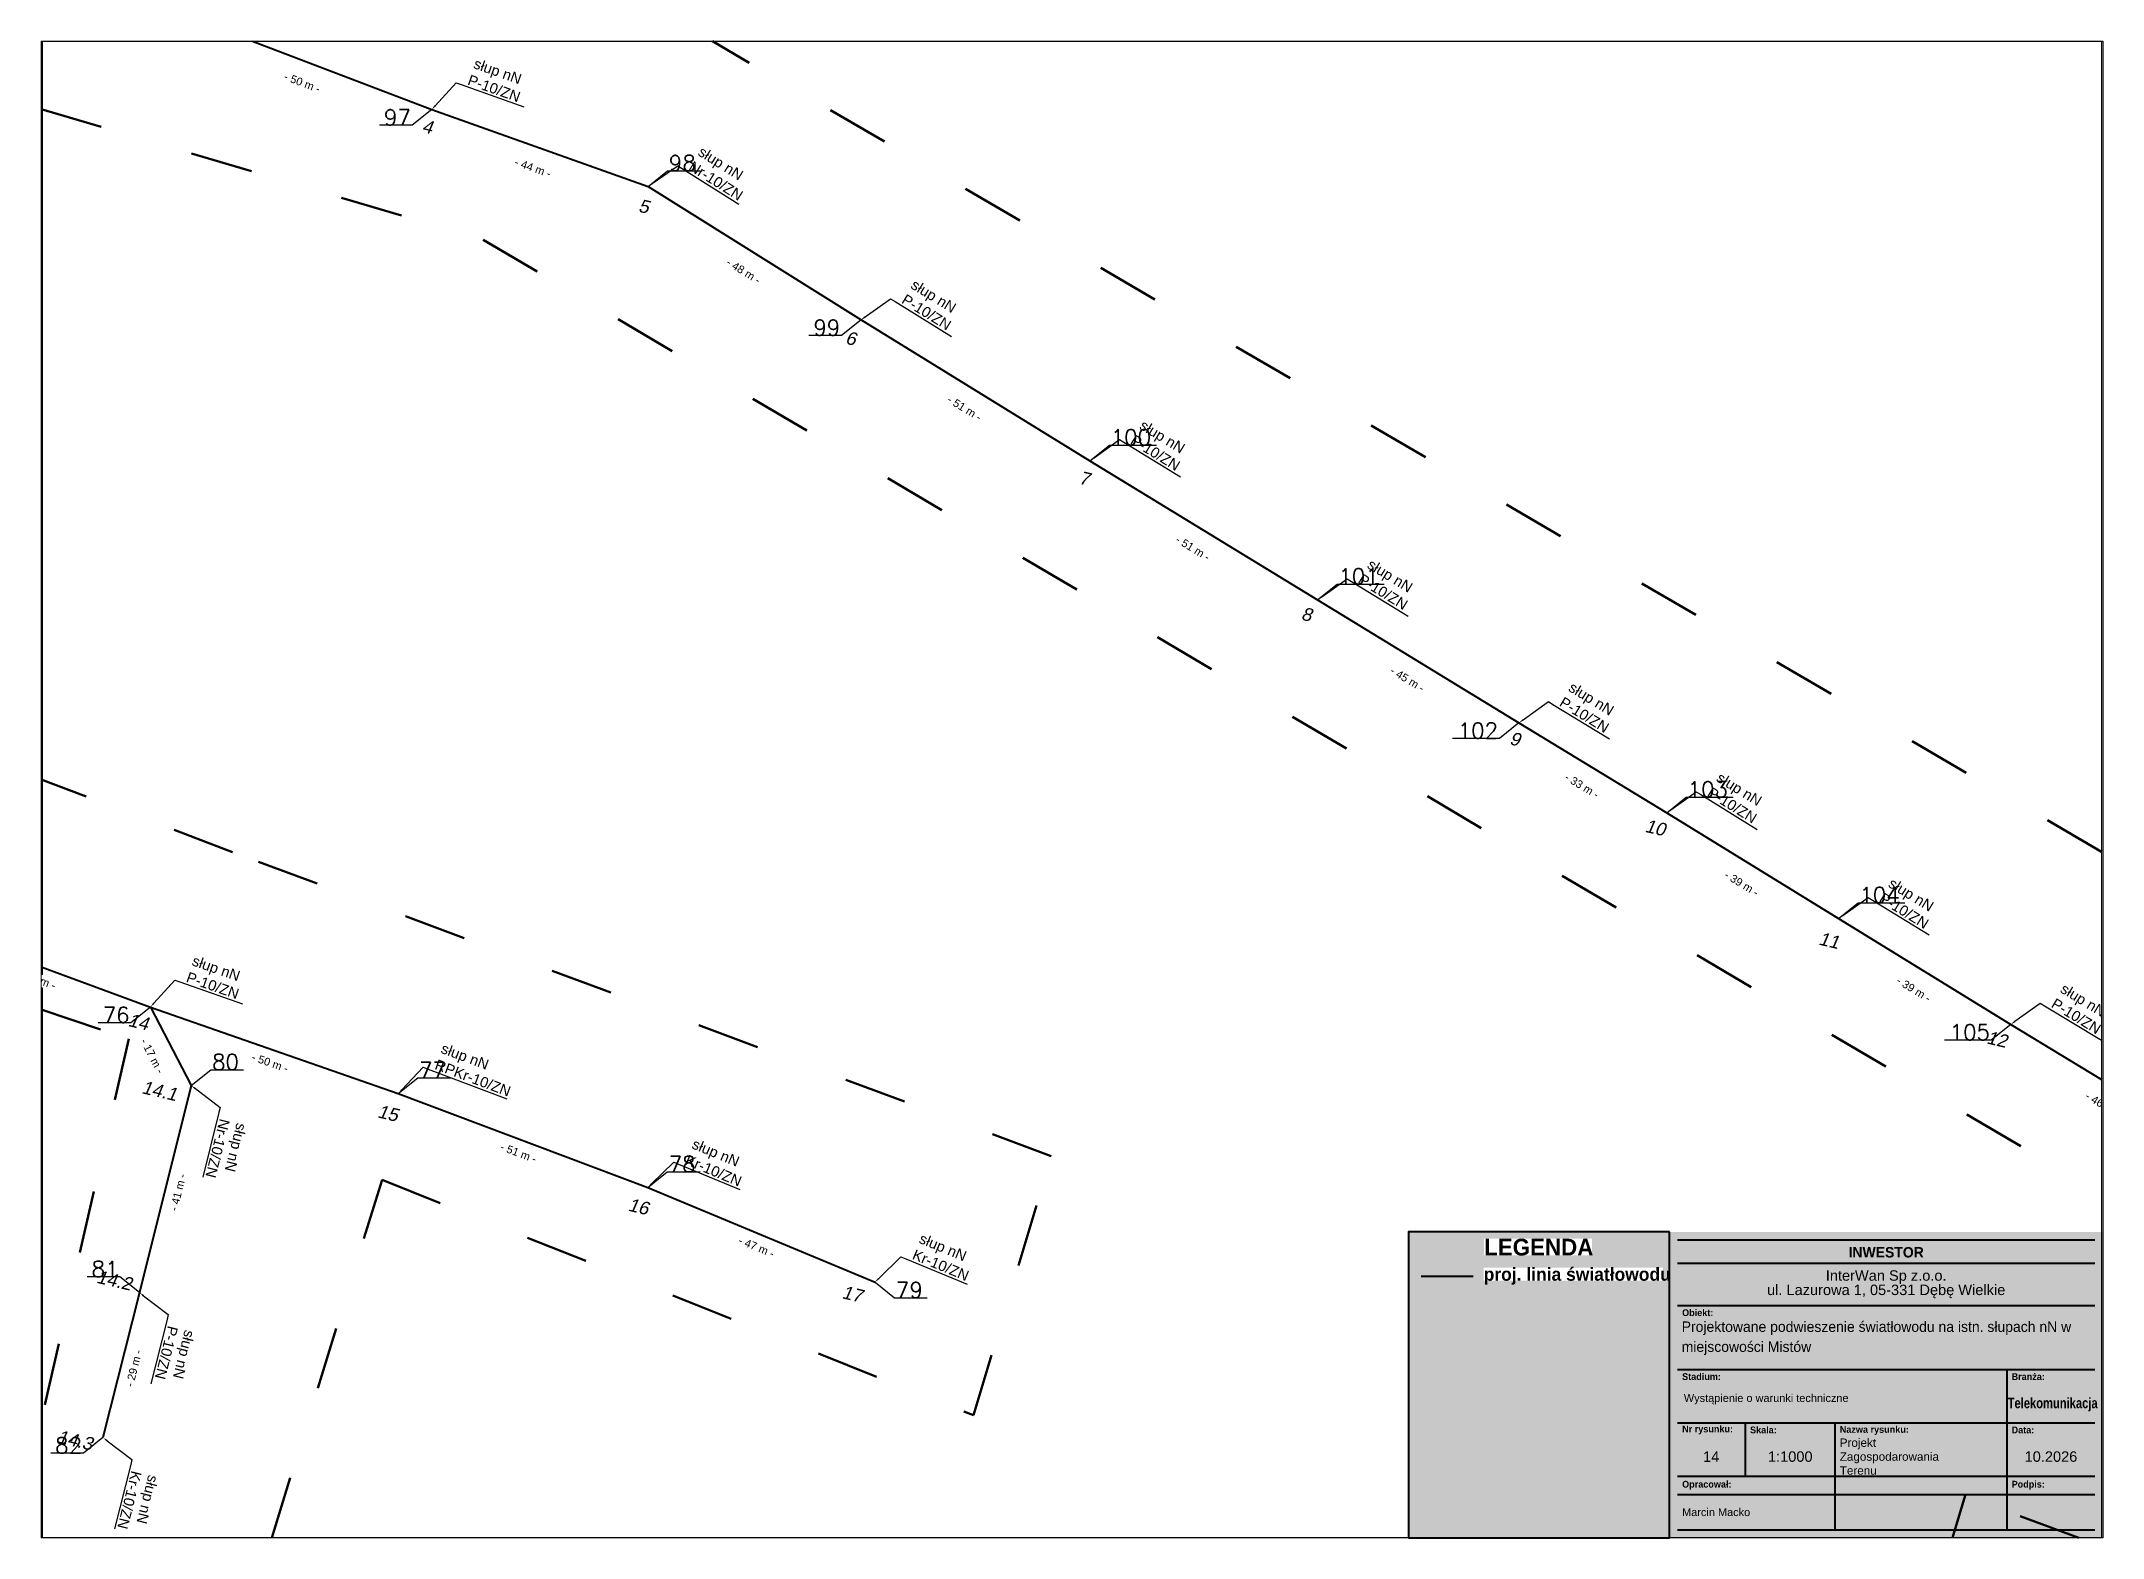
# Paper-space layout '14' of a CAD drawing. Header units: metres, sheet in millimetres. Extents: x 0 to 395, y 0 to 287.
# The model-space entities are those that its viewports show. They can reach past a viewport. Long polylines and large blocks are cut down to what shows.
import ezdxf
from ezdxf import colors
from ezdxf.entities.mleader import LeaderData, LeaderLine
from ezdxf.math import Vec2, Vec3

# ---------------------------------------------------------------- set-up
doc = ezdxf.new("R2010")
doc.units = ezdxf.units.M
doc.header["$MEASUREMENT"] = 0
doc.linetypes.add('ACAD_ISO03W100', pattern=[30, 12, -18])
doc.linetypes.add('DGN Style 2', pattern=[0.005224, 0.003135, -0.00209])
for name, color, linetype, lineweight in [('!TELE', 30, 'Continuous', 40), ('!trafo', 6, 'ACAD_ISO03W100', 50), ('@Tabelka', 7, 'Continuous', 13), ('_mm zasięg trafo', 6, 'ACAD_ISO03W100', 35), ('_numery slupow etap 4 cz. 2', 7, 'Continuous', 40), ('_światłowód', 30, 'Continuous', 50)]:
    doc.layers.add(name, color=color, linetype=linetype, lineweight=lineweight)
for name, color, linetype in [('!wymiary', 7, 'Continuous'), ('_MM opisy', 7, 'Continuous'), ('makro-numeracja-punktow', 7, 'Continuous')]:
    doc.layers.add(name, color=color, linetype=linetype)
doc.layers.add('@KonstrTabelki', color=253, linetype='DGN Style 2', lineweight=0, plot=False)
doc.styles.add('GeodText', font='romans.shx')
doc.styles.add('LEGENDA', font='arial.ttf')
doc.styles.get("Standard").update_dxf_attribs({"font": 'arial.ttf'})
doc.dimstyles.new('opis linie', dxfattribs={"dimtxt": 1.5, "dimasz": 2.5, "dimexe": 1.25, "dimexo": 0.625, "dimgap": 2.5, "dimtad": 4, "dimdec": 0, "dimtxsty": 'Standard', "dimcen": 2.5, "dimse1": 1, "dimse2": 1, "dimsd1": 1, "dimsd2": 1, "dimclrt": 256, "dimazin": 3, "dimtfac": 1, "dimtdec": 0, "dimtmove": 0, "dimatfit": 3, "dimtfill": 1})
doc.dimstyles.get("Standard").update_dxf_attribs({"dimtxt": 2.5, "dimasz": 2.5, "dimexe": 1.25, "dimexo": 0.625, "dimtad": 1, "dimtxsty": 'Standard', "dimcen": 2.5, "dimazin": 3, "dimtfac": 1, "dimtmove": 0, "dimatfit": 3})

psp = doc.layouts.new('14')

# ---------------------------------------------------------------- texts
at = {"color": 18, "true_color": 0x000000, "insert": (314.32, 41.46), "char_height": 2, "width": 76.9558, "attachment_point": 1, "line_spacing_factor": 0.825, "style": 'LEGENDA'}
psp.add_mtext('\\pxsm1.15,ql;{\\fLato Light|b0|i0|c238|p34;\\C256;Projektowane podwieszenie światłowodu na istn. słupach nN w miejscowości Mistów}', dxfattribs=at)
at = {"char_height": 2, "attachment_point": 5, "line_spacing_factor": 0.825, "style": 'LEGENDA'}
for s, insert in [('14', (319.97, 15.55)), ('1:1000', (335.12, 15.55))]:
    psp.add_mtext(s, dxfattribs=dict(at, insert=insert))
at = {"color": 1, "insert": (344.61, 15.55, 1), "char_height": 1.6, "width": 26.3577, "attachment_point": 4, "style": 'LEGENDA'}
psp.add_mtext('{\\C18;\\c0;Projekt Zagospodarowania Terenu}', dxfattribs=at)

msp = doc.modelspace()

# ---------------------------------------------------------------- texts
at = {"layer": 'makro-numeracja-punktow', "lineweight": 30, "char_height": 3, "attachment_point": 9, "line_spacing_factor": 0.8, "style": 'GeodText'}
for s, insert in [('81', (7542396.62, 5788283.32)), ('82', (7542389.65, 5788249.53))]:
    msp.add_mtext(s, dxfattribs=dict(at, insert=insert))

# ---------------------------------------------------------------- blocks, each defined once
blk = doc.blocks.new('tabelka')
at = {"true_color": 0xffffff, "transparency": 33554687}
h = blk.add_hatch(color=7, dxfattribs=at)
h.dxf.hatch_style = 1
h.paths.add_polyline_path([(-83, 58.61), (0, 58.61), (0, 0), (-83, 0)])
at = {"layer": '@KonstrTabelki'}
blk.add_lwpolyline([(-51.29, 11.83), (-51.29, 22.05)], dxfattribs=at)
at = {"layer": '@Tabelka', "lineweight": 40}
for p, q in [((-81.5, 57.11), (-1.5, 57.11)), ((-81.5, 52.66), (-1.5, 52.66)), ((-81.5, 44.52), (-1.5, 44.52)), ((-81.5, 32.27), (-1.5, 32.27)), ((-81.5, 32.27), (-18.36, 32.27)), ((-18.36, 32.27), (-18.36, 22.05)), ((-81.5, 22.05), (-18.36, 22.05)), ((-68.48, 11.83), (-68.48, 22.05)), ((-51.29, 11.83), (-51.29, 22.05)), ((-18.36, 22.05), (-1.5, 22.05)), ((-18.36, 22.05), (-18.36, 11.83)), ((-51.29, 11.83), (-51.29, 18.64)), ((-18.36, 18.64), (-18.36, 11.83)), ((-51.29, 1.5), (-51.29, 15.11)), ((-18.36, 15.11), (-18.36, 1.5)), ((-81.5, 11.83), (-1.5, 11.83)), ((-81.5, 11.83), (-1.5, 11.83)), ((-81.5, 8.31), (-1.5, 8.31)), ((-81.5, 1.5), (-1.5, 1.5)), ((-81.5, 1.5), (-1.5, 1.5))]:
    blk.add_line(p, q, dxfattribs=at)
at = {"layer": '@Tabelka'}
for s, insert, char_height, attachment_point, line_spacing_factor in [('{\\fLato Light|b1|i0|c238|p34;INWESTOR}', (-41.5, 55.72), 2, 2, 0.825), ('{\\fLato Light|b1|i0|c238|p34;Obiekt:}', (-80.6, 43.13), 1.3, 4, 0.946154), ('{\\fLato Light|b1|i0|c238|p34;Branża:}', (-17.47, 30.88), 1.3, 4, 0.946154), ('Wystąpienie o warunki techniczne', (-80.27, 26.56), 1.5, 4, 0.825), ('{\\fLato Light|b1|i0|c238|p34;\\W0.8;Telekomunikacja}', (-9.6, 25.53), 2, 5, 0.76875), ('{\\fLato Light|b1|i0|c238|p34;Nr rysunku:}', (-80.6, 20.66), 1.3, 4, 0.946154), ('{\\fLato Light|b1|i0|c238|p34;Skala:}', (-67.58, 20.66), 1.3, 4, 0.946154), ('{\\fLato Light|b1|i0|c238|p34;Nazwa rysunku:}', (-50.39, 20.57), 1.3, 4, 0.946154), ('{\\fLato Light|b1|i0|c238|p34;Data:}', (-17.47, 20.66), 1.3, 4, 0.946154), ('10.2026', (-9.93, 15.55), 2, 5, 0.825), ('{\\fLato Light|b1|i0|c238|p34;Opracował:}', (-80.6, 10.07), 1.3, 4, 0.946154), ('{\\fLato Light|b1|i0|c238|p34;Podpis:}', (-17.47, 10.07), 1.3, 4, 0.946154)]:
    blk.add_mtext(s, dxfattribs=dict(at, insert=insert, char_height=char_height, attachment_point=attachment_point, line_spacing_factor=line_spacing_factor))
at = {"layer": '@Tabelka', "insert": (-41.5, 51.27), "char_height": 2, "attachment_point": 2, "line_spacing_factor": 0.825, "style": 'LEGENDA'}
blk.add_mtext('InterWan Sp z.o.o.\\Pul. Lazurowa 1, 05-331 Dębę Wielkie', dxfattribs=at)
at = {"layer": '@Tabelka', "attachment_point": 4}
for s, insert, char_height, width, line_spacing_factor in [('{\\fLato Light|b1|i0|c238|p34;Stadium:}', (-80.6, 30.88), 1.3, 8.6456, 0.946154), ('Marcin Macko', (-80.6, 4.9), 1.5, 27.9275, 0.825)]:
    blk.add_mtext(s, dxfattribs=dict(at, insert=insert, char_height=char_height, width=width, line_spacing_factor=line_spacing_factor))
blk = doc.blocks.new('legenda')
at = {"true_color": 0xffffff, "transparency": 33554687}
h = blk.add_hatch(color=7, dxfattribs=at)
h.dxf.hatch_style = 1
h.paths.add_polyline_path([(0, 58.61), (0, 0), (-50, 0), (-50, 58.61)])
at = {"lineweight": 40}
blk.add_lwpolyline([(0, 58.61), (-50, 58.61), (-50, 0)], dxfattribs=at)
at = {"layer": '_światłowód', "lineweight": 40}
blk.add_lwpolyline([(-47.62, 50.14), (-37.62, 50.14)], dxfattribs=at)
at = {"layer": '_mm zasięg trafo', "bg_fill": 3, "box_fill_scale": 1, "bg_fill_color": 256, "bg_fill_transparency": 0}
for s, width, heights, insert, char_height, attachment_point in [('{\\fLato Light|b1|i0|c238|p34;\\C7;LEGENDA}', 20.65, [-3.27], (-35.53, 57.31), 3.2, 1), ('\\pxt4;{\\fLato Light|b1|i0|c238|p34;\\C7;proj. linia światłowodu}', 34.3358, [-3.2], (-35.62, 50.14), 2.5, 4)]:
    blk.add_mtext_dynamic_manual_height_columns(s, width=width, gutter_width=1, heights=heights, dxfattribs=dict(at, insert=insert, char_height=char_height, attachment_point=attachment_point))
at = {"lineweight": 40}
blk.add_lwpolyline([(-50, 0), (0, 0), (0, 58.61)], dxfattribs=at)
blk.add_lwpolyline([(0, 58.61), (0, 0)])
blk = doc.blocks.new('*D161')
at = {"layer": '!wymiary', "insert": (7542403.1, 5788325.67), "char_height": 1.5, "attachment_point": 5, "rotation": 297.4602, "bg_fill": 3, "box_fill_scale": 1.25, "bg_fill_color": 257, "bg_fill_transparency": 0}
blk.add_mtext('\\A1;- 17 m -', dxfattribs=at)
blk = doc.blocks.new('*D162')
at = {"layer": '!wymiary', "insert": (7542408.02, 5788299.55), "char_height": 1.5, "attachment_point": 5, "rotation": 75.943, "bg_fill": 3, "box_fill_scale": 1.25, "bg_fill_color": 257, "bg_fill_transparency": 0}
blk.add_mtext('\\A1;- 41 m -', dxfattribs=at)
blk = doc.blocks.new('*D163')
at = {"layer": '!wymiary', "insert": (7542399.57, 5788265.81), "char_height": 1.5, "attachment_point": 5, "rotation": 75.9201, "bg_fill": 3, "box_fill_scale": 1.25, "bg_fill_color": 257, "bg_fill_transparency": 0}
blk.add_mtext('\\A1;- 29 m -', dxfattribs=at)
blk = doc.blocks.new('*D192')
at = {"layer": '!wymiary', "insert": (7542518.86, 5788289.07), "char_height": 1.5, "attachment_point": 5, "rotation": 337.3664, "bg_fill": 3, "box_fill_scale": 1.25, "bg_fill_color": 257, "bg_fill_transparency": 0}
blk.add_mtext('\\A1;- 47 m -', dxfattribs=at)
blk = doc.blocks.new('*D193')
at = {"layer": '!wymiary', "insert": (7542473.26, 5788307.1), "char_height": 1.5, "attachment_point": 5, "rotation": 339.3736, "bg_fill": 3, "box_fill_scale": 1.25, "bg_fill_color": 257, "bg_fill_transparency": 0}
blk.add_mtext('\\A1;- 51 m -', dxfattribs=at)
blk = doc.blocks.new('*D194')
at = {"layer": '!wymiary', "insert": (7542425.66, 5788324.37), "char_height": 1.5, "attachment_point": 5, "rotation": 340.7547, "bg_fill": 3, "box_fill_scale": 1.25, "bg_fill_color": 257, "bg_fill_transparency": 0}
blk.add_mtext('\\A1;- 50 m -', dxfattribs=at)
blk = doc.blocks.new('*D195')
at = {"layer": '!wymiary', "insert": (7542381.14, 5788340.33), "char_height": 1.5, "attachment_point": 5, "rotation": 339.7885, "bg_fill": 3, "box_fill_scale": 1.25, "bg_fill_color": 257, "bg_fill_transparency": 0}
blk.add_mtext('\\A1;- 44 m -', dxfattribs=at)
blk = doc.blocks.new('*D219')
at = {"layer": '!wymiary', "insert": (7542431.83, 5788512.21), "char_height": 1.5, "attachment_point": 5, "rotation": 339.1147, "bg_fill": 3, "box_fill_scale": 1.25, "bg_fill_color": 257, "bg_fill_transparency": 0}
blk.add_mtext('\\A1;- 50 m -', dxfattribs=at)
blk = doc.blocks.new('*D220')
at = {"layer": '!wymiary', "insert": (7542476.02, 5788495.9), "char_height": 1.5, "attachment_point": 5, "rotation": 340.4171, "bg_fill": 3, "box_fill_scale": 1.25, "bg_fill_color": 257, "bg_fill_transparency": 0}
blk.add_mtext('\\A1;- 44 m -', dxfattribs=at)
blk = doc.blocks.new('*D221')
at = {"layer": '!wymiary', "insert": (7542516.37, 5788476.11), "char_height": 1.5, "attachment_point": 5, "rotation": 327.9455, "bg_fill": 3, "box_fill_scale": 1.25, "bg_fill_color": 257, "bg_fill_transparency": 0}
blk.add_mtext('\\A1;- 48 m -', dxfattribs=at)
blk = doc.blocks.new('*D222')
at = {"layer": '!wymiary', "insert": (7542558.72, 5788449.82), "char_height": 1.5, "attachment_point": 5, "rotation": 328.3861, "bg_fill": 3, "box_fill_scale": 1.25, "bg_fill_color": 257, "bg_fill_transparency": 0}
blk.add_mtext('\\A1;- 51 m -', dxfattribs=at)
blk = doc.blocks.new('*D223')
at = {"layer": '!wymiary', "insert": (7542602.48, 5788422.99), "char_height": 1.5, "attachment_point": 5, "rotation": 328.575, "bg_fill": 3, "box_fill_scale": 1.25, "bg_fill_color": 257, "bg_fill_transparency": 0}
blk.add_mtext('\\A1;- 51 m -', dxfattribs=at)
blk = doc.blocks.new('*D224')
at = {"layer": '!wymiary', "insert": (7542643.58, 5788397.87), "char_height": 1.5, "attachment_point": 5, "rotation": 328.5632, "bg_fill": 3, "box_fill_scale": 1.25, "bg_fill_color": 257, "bg_fill_transparency": 0}
blk.add_mtext('\\A1;- 45 m -', dxfattribs=at)
blk = doc.blocks.new('*D225')
at = {"layer": '!wymiary', "insert": (7542677.02, 5788377.45), "char_height": 1.5, "attachment_point": 5, "rotation": 328.6233, "bg_fill": 3, "box_fill_scale": 1.25, "bg_fill_color": 257, "bg_fill_transparency": 0}
blk.add_mtext('\\A1;- 33 m -', dxfattribs=at)
blk = doc.blocks.new('*D226')
at = {"layer": '!wymiary', "insert": (7542707.63, 5788358.7), "char_height": 1.5, "attachment_point": 5, "rotation": 328.4223, "bg_fill": 3, "box_fill_scale": 1.25, "bg_fill_color": 257, "bg_fill_transparency": 0}
blk.add_mtext('\\A1;- 39 m -', dxfattribs=at)
blk = doc.blocks.new('*D227')
at = {"layer": '!wymiary', "insert": (7542740.59, 5788338.44), "char_height": 1.5, "attachment_point": 5, "rotation": 328.4303, "bg_fill": 3, "box_fill_scale": 1.25, "bg_fill_color": 257, "bg_fill_transparency": 0}
blk.add_mtext('\\A1;- 39 m -', dxfattribs=at)
blk = doc.blocks.new('*D228')
at = {"layer": '!wymiary', "insert": (7542776.79, 5788316.35), "char_height": 1.5, "attachment_point": 5, "rotation": 328.7387, "bg_fill": 3, "box_fill_scale": 1.25, "bg_fill_color": 257, "bg_fill_transparency": 0}
blk.add_mtext('\\A1;- 46 m -', dxfattribs=at)

# ---------------------------------------------------------------- linework, layer by layer
at = {"layer": '!TELE'}
for points in [[(7542116.06, 5788604.01), (7542140.65, 5788598.81), (7542170.62, 5788592.6), (7542199.43, 5788586.71), (7542229.31, 5788580.48), (7542259.1, 5788574.41), (7542313.14, 5788560.67), (7542360.54, 5788543.14), (7542409.89, 5788524.88), (7542456.63, 5788507.04), (7542498.09, 5788492.29), (7542538.9, 5788466.74), (7542582.75, 5788439.74), (7542626.38, 5788413.08), (7542664.95, 5788389.51), (7542693.27, 5788372.24), (7542726.2, 5788352), (7542759.19, 5788331.72), (7542798.55, 5788307.83), (7542825.46, 5788294.16)], [(7542064.05, 5788472.74), (7542099.77, 5788459.89), (7542137.32, 5788444.87), (7542179.51, 5788429.76), (7542221.05, 5788414.72), (7542257.98, 5788388.01), (7542310.07, 5788368.75), (7542361.27, 5788350.31), (7542402.74, 5788335.04), (7542450.23, 5788318.46), (7542498.05, 5788300.46), (7542541.58, 5788282.31)]]:
    msp.add_lwpolyline(points, dxfattribs=at)
at = {"layer": '!TELE', "elevation": 176.08}
msp.add_lwpolyline([(7542402.74, 5788335.04), (7542410.55, 5788320), (7542400.62, 5788280.32), (7542393.65, 5788252.53)], dxfattribs=at)
at = {"layer": '!trafo', "color": 3}
msp.add_lwpolyline([(7542750.47, 5788241.41), (7542734.15, 5788187.63), (7542843.52, 5788144.08), (7542865.32, 5788198.75)], close=True, dxfattribs=at)

msp.set_redraw_order([(e.dxf.handle, doc.entitydb.next_handle()) for e in msp.query("TEXT MTEXT ATTDEF DIMENSION ARC_DIMENSION")])  # texts and dimensions are drawn at this point

# ---------------------------------------------------------------- next in the draw order: leaders
at = {"layer": '_MM opisy'}
ml = msp.add_multileader_mtext('Standard', dxfattribs=at)
ml.set_content('\\pxql;słup nN\\PP-10/ZN', color=256)
ml.set_leader_properties()
ml.build(insert=Vec2(0, 0))
ml.multileader.update_dxf_attribs({"has_text_frame": 1, "text_left_attachment_type": 5, "text_right_attachment_type": 5, "dogleg_length": 1, "arrow_head_size": 1})
ctx = ml.context
ctx.base_point, ctx.char_height, ctx.arrow_head_size, ctx.landing_gap_size, ctx.plane_origin, ctx.plane_x_axis, ctx.plane_y_axis = Vec3(7542462.28, 5788511.83), 2, 1, 1, Vec3(7542457.78, 5788505.13), Vec3(0.942157, -0.335171), Vec3(0.335171, 0.942157)
ctx.left_attachment, ctx.right_attachment = 5, 5
notes = []
notes.append((ctx, [(0, (1, 1, 0), (7542461.34, 5788512.17), (0.942157, -0.335171), 1, [(0, [(7542456.63, 5788507.04), (7542461.34, 5788512.17)], 0, [])])]))
ctx.mtext.insert, ctx.mtext.text_direction, ctx.mtext.rotation, ctx.mtext.flow_direction = Vec3(7542465.15, 5788516.93), Vec3(0.942157, -0.335171), 5.941399, 5
ctx.mtext.has_bg_fill, ctx.mtext.bg_color, ctx.mtext.bg_scale_factor, ctx.mtext.bg_transparency, ctx.mtext.use_window_bg_color = 1, -1023410175, 1, 0, 1
ml = msp.add_multileader_mtext('Standard', dxfattribs=at)
ml.set_content('\\pxql;słup nN\\PNr-10/ZN', color=256)
ml.set_leader_properties()
ml.build(insert=Vec2(0, 0))
ml.multileader.update_dxf_attribs({"has_text_frame": 1, "text_left_attachment_type": 5, "text_right_attachment_type": 5, "dogleg_length": 1, "arrow_head_size": 1})
ctx = ml.context
ctx.base_point, ctx.char_height, ctx.arrow_head_size, ctx.landing_gap_size, ctx.plane_origin, ctx.plane_x_axis, ctx.plane_y_axis = Vec3(7542504.63, 5788495.75), 2, 1, 1, Vec3(7542498.79, 5788490.18), Vec3(0.847543, -0.530726), Vec3(0.530726, 0.847543)
ctx.left_attachment, ctx.right_attachment = 5, 5
notes.append((ctx, [(0, (1, 1, 0), (7542503.79, 5788496.28), (0.847543, -0.530726), 1, [(0, [(7542498.09, 5788492.29), (7542503.79, 5788496.28)], 0, [])])]))
ctx.mtext.insert, ctx.mtext.text_direction, ctx.mtext.rotation, ctx.mtext.flow_direction = Vec3(7542508.54, 5788500.11), Vec3(0.847543, -0.530726), 5.723728, 5
ctx.mtext.has_bg_fill, ctx.mtext.bg_color, ctx.mtext.bg_scale_factor, ctx.mtext.bg_transparency, ctx.mtext.use_window_bg_color = 1, -1023410175, 1, 0, 1
ml = msp.add_multileader_mtext('Standard', dxfattribs=at)
ml.set_content('\\pxql;słup nN\\PP-10/ZN', color=256)
ml.set_leader_properties()
ml.build(insert=Vec2(0, 0))
ml.multileader.update_dxf_attribs({"has_text_frame": 1, "text_left_attachment_type": 5, "text_right_attachment_type": 5, "dogleg_length": 1, "arrow_head_size": 1})
ctx = ml.context
ctx.base_point, ctx.char_height, ctx.arrow_head_size, ctx.landing_gap_size, ctx.plane_origin, ctx.plane_x_axis, ctx.plane_y_axis = Vec3(7542545.42, 5788470.25), 2, 1, 1, Vec3(7542539.62, 5788464.63), Vec3(0.8516, -0.524193), Vec3(0.524193, 0.8516)
ctx.left_attachment, ctx.right_attachment = 5, 5
notes.append((ctx, [(0, (1, 1, 0), (7542544.57, 5788470.77), (0.8516, -0.524193), 1, [(0, [(7542538.9, 5788466.74), (7542544.57, 5788470.77)], 0, [])])]))
ctx.mtext.insert, ctx.mtext.text_direction, ctx.mtext.rotation, ctx.mtext.flow_direction = Vec3(7542549.3, 5788474.63), Vec3(0.8516, -0.524193), 5.731418, 5
ctx.mtext.has_bg_fill, ctx.mtext.bg_color, ctx.mtext.bg_scale_factor, ctx.mtext.bg_transparency, ctx.mtext.use_window_bg_color = 1, -1023410175, 1, 0, 1
ml = msp.add_multileader_mtext('Standard', dxfattribs=at)
ml.set_content('\\pxql;słup nN\\PP-10/ZN', color=256)
ml.set_leader_properties()
ml.build(insert=Vec2(0, 0))
ml.multileader.update_dxf_attribs({"has_text_frame": 1, "text_left_attachment_type": 5, "text_right_attachment_type": 5, "dogleg_length": 1, "arrow_head_size": 1})
ctx = ml.context
ctx.base_point, ctx.char_height, ctx.arrow_head_size, ctx.landing_gap_size, ctx.plane_origin, ctx.plane_x_axis, ctx.plane_y_axis = Vec3(7542589.26, 5788443.28), 2, 1, 1, Vec3(7542583.48, 5788437.64), Vec3(0.853323, -0.521382), Vec3(0.521382, 0.853323)
ctx.left_attachment, ctx.right_attachment = 5, 5
notes.append((ctx, [(0, (1, 1, 0), (7542588.41, 5788443.8), (0.853323, -0.521382), 1, [(0, [(7542582.75, 5788439.74), (7542588.41, 5788443.8)], 0, [])])]))
ctx.mtext.insert, ctx.mtext.text_direction, ctx.mtext.rotation, ctx.mtext.flow_direction = Vec3(7542593.12, 5788447.68), Vec3(0.853323, -0.521382), 5.734716, 5
ctx.mtext.has_bg_fill, ctx.mtext.bg_color, ctx.mtext.bg_scale_factor, ctx.mtext.bg_transparency, ctx.mtext.use_window_bg_color = 1, -1023410175, 1, 0, 1
ml = msp.add_multileader_mtext('Standard', dxfattribs=at)
ml.set_content('\\pxql;słup nN\\PP-10/ZN', color=256)
ml.set_leader_properties()
ml.build(insert=Vec2(0, 0))
ml.multileader.update_dxf_attribs({"has_text_frame": 1, "text_left_attachment_type": 5, "text_right_attachment_type": 5, "dogleg_length": 1, "arrow_head_size": 1})
ctx = ml.context
ctx.base_point, ctx.char_height, ctx.arrow_head_size, ctx.landing_gap_size, ctx.plane_origin, ctx.plane_x_axis, ctx.plane_y_axis = Vec3(7542632.89, 5788416.62), 2, 1, 1, Vec3(7542627.11, 5788410.98), Vec3(0.853216, -0.521557), Vec3(0.521557, 0.853216)
ctx.left_attachment, ctx.right_attachment = 5, 5
notes.append((ctx, [(0, (1, 1, 0), (7542632.04, 5788417.14), (0.853216, -0.521557), 1, [(0, [(7542626.38, 5788413.08), (7542632.04, 5788417.14)], 0, [])])]))
ctx.mtext.insert, ctx.mtext.text_direction, ctx.mtext.rotation, ctx.mtext.flow_direction = Vec3(7542636.75, 5788421.02), Vec3(0.853216, -0.521557), 5.73451, 5
ctx.mtext.has_bg_fill, ctx.mtext.bg_color, ctx.mtext.bg_scale_factor, ctx.mtext.bg_transparency, ctx.mtext.use_window_bg_color = 1, -1023410175, 1, 0, 1
ml = msp.add_multileader_mtext('Standard', dxfattribs=at)
ml.set_content('\\pxql;słup nN\\PP-10/ZN', color=256)
ml.set_leader_properties()
ml.build(insert=Vec2(0, 0))
ml.multileader.update_dxf_attribs({"has_text_frame": 1, "text_left_attachment_type": 5, "text_right_attachment_type": 5, "dogleg_length": 1, "arrow_head_size": 1})
ctx = ml.context
ctx.base_point, ctx.char_height, ctx.arrow_head_size, ctx.landing_gap_size, ctx.plane_origin, ctx.plane_x_axis, ctx.plane_y_axis = Vec3(7542671.46, 5788393.05), 2, 1, 1, Vec3(7542665.68, 5788387.4), Vec3(0.853762, -0.520663), Vec3(0.520663, 0.853762)
ctx.left_attachment, ctx.right_attachment = 5, 5
notes.append((ctx, [(0, (1, 1, 0), (7542670.6, 5788393.57), (0.853762, -0.520663), 1, [(0, [(7542664.95, 5788389.51), (7542670.6, 5788393.57)], 0, [])])]))
ctx.mtext.insert, ctx.mtext.text_direction, ctx.mtext.rotation, ctx.mtext.flow_direction = Vec3(7542675.31, 5788397.45), Vec3(0.853762, -0.520663), 5.735558, 5
ctx.mtext.has_bg_fill, ctx.mtext.bg_color, ctx.mtext.bg_scale_factor, ctx.mtext.bg_transparency, ctx.mtext.use_window_bg_color = 1, -1023410175, 1, 0, 1
ml = msp.add_multileader_mtext('Standard', dxfattribs=at)
ml.set_content('\\pxql;słup nN\\PP-10/ZN', color=256)
ml.set_leader_properties()
ml.build(insert=Vec2(0, 0))
ml.multileader.update_dxf_attribs({"has_text_frame": 1, "text_left_attachment_type": 5, "text_right_attachment_type": 5, "dogleg_length": 1, "arrow_head_size": 1})
ctx = ml.context
ctx.base_point, ctx.char_height, ctx.arrow_head_size, ctx.landing_gap_size, ctx.plane_origin, ctx.plane_x_axis, ctx.plane_y_axis = Vec3(7542699.79, 5788375.75), 2, 1, 1, Vec3(7542693.99, 5788370.13), Vec3(0.851931, -0.523654), Vec3(0.523654, 0.851931)
ctx.left_attachment, ctx.right_attachment = 5, 5
notes.append((ctx, [(0, (1, 1, 0), (7542698.93, 5788376.28), (0.851931, -0.523654), 1, [(0, [(7542693.27, 5788372.24), (7542698.93, 5788376.28)], 0, [])])]))
ctx.mtext.insert, ctx.mtext.text_direction, ctx.mtext.rotation, ctx.mtext.flow_direction = Vec3(7542703.66, 5788380.14), Vec3(0.851931, -0.523654), 5.732051, 5
ctx.mtext.has_bg_fill, ctx.mtext.bg_color, ctx.mtext.bg_scale_factor, ctx.mtext.bg_transparency, ctx.mtext.use_window_bg_color = 1, -1023410175, 1, 0, 1
ml = msp.add_multileader_mtext('Standard', dxfattribs=at)
ml.set_content('\\pxql;słup nN\\PP-10/ZN', color=256)
ml.set_leader_properties()
ml.build(insert=Vec2(0, 0))
ml.multileader.update_dxf_attribs({"has_text_frame": 1, "text_left_attachment_type": 5, "text_right_attachment_type": 5, "dogleg_length": 1, "arrow_head_size": 1})
ctx = ml.context
ctx.base_point, ctx.char_height, ctx.arrow_head_size, ctx.landing_gap_size, ctx.plane_origin, ctx.plane_x_axis, ctx.plane_y_axis = Vec3(7542732.71, 5788355.51), 2, 1, 1, Vec3(7542726.92, 5788349.89), Vec3(0.852004, -0.523535), Vec3(0.523535, 0.852004)
ctx.left_attachment, ctx.right_attachment = 5, 5
notes.append((ctx, [(0, (1, 1, 0), (7542731.86, 5788356.04), (0.852004, -0.523535), 1, [(0, [(7542726.2, 5788352), (7542731.86, 5788356.04)], 0, [])])]))
ctx.mtext.insert, ctx.mtext.text_direction, ctx.mtext.rotation, ctx.mtext.flow_direction = Vec3(7542736.59, 5788359.91), Vec3(0.852004, -0.523535), 5.73219, 5
ctx.mtext.has_bg_fill, ctx.mtext.bg_color, ctx.mtext.bg_scale_factor, ctx.mtext.bg_transparency, ctx.mtext.use_window_bg_color = 1, -1023410175, 1, 0, 1
ml = msp.add_multileader_mtext('Standard', dxfattribs=at)
ml.set_content('\\pxql;słup nN\\PP-10/ZN', color=256)
ml.set_leader_properties()
ml.build(insert=Vec2(0, 0))
ml.multileader.update_dxf_attribs({"has_text_frame": 1, "text_left_attachment_type": 5, "text_right_attachment_type": 5, "dogleg_length": 1, "arrow_head_size": 1})
ctx = ml.context
ctx.base_point, ctx.char_height, ctx.arrow_head_size, ctx.landing_gap_size, ctx.plane_origin, ctx.plane_x_axis, ctx.plane_y_axis = Vec3(7542408.35, 5788339.86), 2, 1, 1, Vec3(7542403.89, 5788333.13), Vec3(0.944116, -0.329613), Vec3(0.329613, 0.944116)
ctx.left_attachment, ctx.right_attachment = 5, 5
notes.append((ctx, [(0, (1, 1, 0), (7542407.41, 5788340.19), (0.944116, -0.329613), 1, [(0, [(7542402.74, 5788335.04), (7542407.41, 5788340.19)], 0, [])])]))
ctx.mtext.insert, ctx.mtext.text_direction, ctx.mtext.rotation, ctx.mtext.flow_direction = Vec3(7542411.2, 5788344.98), Vec3(0.944116, -0.329613), 5.947292, 5
ctx.mtext.has_bg_fill, ctx.mtext.bg_color, ctx.mtext.bg_scale_factor, ctx.mtext.bg_transparency, ctx.mtext.use_window_bg_color = 1, -1023410175, 1, 0, 1
ml = msp.add_multileader_mtext('Standard', dxfattribs=at)
ml.set_content('\\pxql;słup nN\\PP-10/ZN', color=256)
ml.set_leader_properties()
ml.build(insert=Vec2(0, 0))
ml.multileader.update_dxf_attribs({"has_text_frame": 1, "text_left_attachment_type": 5, "text_right_attachment_type": 5, "dogleg_length": 1, "arrow_head_size": 1})
ctx = ml.context
ctx.base_point, ctx.char_height, ctx.arrow_head_size, ctx.landing_gap_size, ctx.plane_origin, ctx.plane_x_axis, ctx.plane_y_axis = Vec3(7542765.69, 5788335.28), 2, 1, 1, Vec3(7542759.92, 5788329.62), Vec3(0.85481, -0.518941), Vec3(0.518941, 0.85481)
ctx.left_attachment, ctx.right_attachment = 5, 5
notes.append((ctx, [(0, (1, 1, 0), (7542764.83, 5788335.79), (0.85481, -0.518941), 1, [(0, [(7542759.19, 5788331.72), (7542764.83, 5788335.79)], 0, [])])]))
ctx.mtext.insert, ctx.mtext.text_direction, ctx.mtext.rotation, ctx.mtext.flow_direction = Vec3(7542769.54, 5788339.69), Vec3(0.85481, -0.518941), 5.737573, 5
ctx.mtext.has_bg_fill, ctx.mtext.bg_color, ctx.mtext.bg_scale_factor, ctx.mtext.bg_transparency, ctx.mtext.use_window_bg_color = 1, -1023410175, 1, 0, 1
ml = msp.add_multileader_mtext('Standard', dxfattribs=at)
ml.set_content('\\pxql;słup nN\\PRPKr-10/ZN', color=256)
ml.set_leader_properties()
ml.build(insert=Vec2(0, 0))
ml.multileader.update_dxf_attribs({"has_text_frame": 1, "text_left_attachment_type": 5, "text_right_attachment_type": 5, "dogleg_length": 1, "arrow_head_size": 1})
ctx = ml.context
ctx.base_point, ctx.char_height, ctx.arrow_head_size, ctx.landing_gap_size, ctx.plane_origin, ctx.plane_x_axis, ctx.plane_y_axis = Vec3(7542455.96, 5788323.14), 2, 1, 1, Vec3(7542451.34, 5788316.52), Vec3(0.935897, -0.352273), Vec3(0.352273, 0.935897)
ctx.left_attachment, ctx.right_attachment = 5, 5
notes.append((ctx, [(0, (1, 1, 0), (7542455.03, 5788323.5), (0.935897, -0.352273), 1, [(0, [(7542450.23, 5788318.46), (7542455.03, 5788323.5)], 0, [])])]))
ctx.mtext.insert, ctx.mtext.text_direction, ctx.mtext.rotation, ctx.mtext.flow_direction = Vec3(7542458.93, 5788328.19), Vec3(0.935897, -0.352273), 5.923187, 5
ctx.mtext.has_bg_fill, ctx.mtext.bg_color, ctx.mtext.bg_scale_factor, ctx.mtext.bg_transparency, ctx.mtext.use_window_bg_color = 1, -1023410175, 1, 0, 1
ml = msp.add_multileader_mtext('Standard', dxfattribs=at)
ml.set_content('\\pxql;słup nN\\PNr-10/ZN', color=256)
ml.set_leader_properties()
ml.build(insert=Vec2(0, 0))
ml.multileader.update_dxf_attribs({"has_text_frame": 1, "text_left_attachment_type": 5, "text_right_attachment_type": 5, "dogleg_length": 1, "arrow_head_size": 1})
ctx = ml.context
ctx.base_point, ctx.char_height, ctx.arrow_head_size, ctx.landing_gap_size, ctx.plane_origin, ctx.plane_x_axis, ctx.plane_y_axis = Vec3(7542415.87, 5788314.84), 2, 1, 1, Vec3(7542408.76, 5788318.68), Vec3(-0.242886, -0.970055), Vec3(0.970055, -0.242886)
ctx.left_attachment, ctx.right_attachment = 5, 5
notes.append((ctx, [(0, (1, 1, 0), (7542416.11, 5788315.81), (-0.242886, -0.970055), 1, [(0, [(7542410.55, 5788320), (7542416.11, 5788315.81)], 0, [])])]))
ctx.mtext.insert, ctx.mtext.text_direction, ctx.mtext.rotation, ctx.mtext.flow_direction = Vec3(7542421.22, 5788312.47), Vec3(-0.242886, -0.970055), 4.467049, 5
ctx.mtext.has_bg_fill, ctx.mtext.bg_color, ctx.mtext.bg_scale_factor, ctx.mtext.bg_transparency, ctx.mtext.use_window_bg_color = 1, -1023410175, 1, 0, 1
ml = msp.add_multileader_mtext('Standard', dxfattribs=at)
ml.set_content('\\pxql;słup nN\\PKr-10/ZN', color=256)
ml.set_leader_properties()
ml.build(insert=Vec2(0, 0))
ml.multileader.update_dxf_attribs({"has_text_frame": 1, "text_left_attachment_type": 5, "text_right_attachment_type": 5, "dogleg_length": 1, "arrow_head_size": 1})
ctx = ml.context
ctx.base_point, ctx.char_height, ctx.arrow_head_size, ctx.landing_gap_size, ctx.plane_origin, ctx.plane_x_axis, ctx.plane_y_axis = Vec3(7542503.94, 5788304.94), 2, 1, 1, Vec3(7542499.09, 5788298.48), Vec3(0.922985, -0.384837), Vec3(0.384837, 0.922985)
ctx.left_attachment, ctx.right_attachment = 5, 5
notes.append((ctx, [(0, (1, 1, 0), (7542503.02, 5788305.33), (0.922985, -0.384837), 1, [(0, [(7542498.05, 5788300.46), (7542503.02, 5788305.33)], 0, [])])]))
ctx.mtext.insert, ctx.mtext.text_direction, ctx.mtext.rotation, ctx.mtext.flow_direction = Vec3(7542507.08, 5788309.88), Vec3(0.922985, -0.384837), 5.888154, 5
ctx.mtext.has_bg_fill, ctx.mtext.bg_color, ctx.mtext.bg_scale_factor, ctx.mtext.bg_transparency, ctx.mtext.use_window_bg_color = 1, -1023410175, 1, 0, 1
ml = msp.add_multileader_mtext('Standard', dxfattribs=at)
ml.set_content('\\pxql;słup nN\\PP-10/ZN', color=256)
ml.set_leader_properties()
ml.build(insert=Vec2(0, 0))
ml.multileader.update_dxf_attribs({"has_text_frame": 1, "text_left_attachment_type": 5, "text_right_attachment_type": 5, "dogleg_length": 1, "arrow_head_size": 1})
ctx = ml.context
ctx.base_point, ctx.char_height, ctx.arrow_head_size, ctx.landing_gap_size, ctx.plane_origin, ctx.plane_x_axis, ctx.plane_y_axis = Vec3(7542405.93, 5788275.16), 2, 1, 1, Vec3(7542398.82, 5788279), Vec3(-0.243275, -0.969957), Vec3(0.969957, -0.243275)
ctx.left_attachment, ctx.right_attachment = 5, 5
notes.append((ctx, [(0, (1, 1, 0), (7542406.17, 5788276.13), (-0.243275, -0.969957), 1, [(0, [(7542400.62, 5788280.32), (7542406.17, 5788276.13)], 0, [])])]))
ctx.mtext.insert, ctx.mtext.text_direction, ctx.mtext.rotation, ctx.mtext.flow_direction = Vec3(7542411.28, 5788272.79), Vec3(-0.243275, -0.969957), 4.466648, 5
ctx.mtext.has_bg_fill, ctx.mtext.bg_color, ctx.mtext.bg_scale_factor, ctx.mtext.bg_transparency, ctx.mtext.use_window_bg_color = 1, -1023410175, 1, 0, 1
ml = msp.add_multileader_mtext('Standard', dxfattribs=at)
ml.set_content('\\pxql;słup nN\\PKr-10/ZN', color=256)
ml.set_leader_properties()
ml.build(insert=Vec2(0, 0))
ml.multileader.update_dxf_attribs({"has_text_frame": 1, "text_left_attachment_type": 5, "text_right_attachment_type": 5, "dogleg_length": 1, "arrow_head_size": 1})
ctx = ml.context
ctx.base_point, ctx.char_height, ctx.arrow_head_size, ctx.landing_gap_size, ctx.plane_origin, ctx.plane_x_axis, ctx.plane_y_axis = Vec3(7542398.96, 5788247.37), 2, 1, 1, Vec3(7542391.85, 5788251.21), Vec3(-0.243275, -0.969957), Vec3(0.969957, -0.243275)
ctx.left_attachment, ctx.right_attachment = 5, 5
notes.append((ctx, [(0, (1, 1, 0), (7542399.2, 5788248.34), (-0.243275, -0.969957), 1, [(0, [(7542393.65, 5788252.53), (7542399.2, 5788248.34)], 0, [])])]))
ctx.mtext.insert, ctx.mtext.text_direction, ctx.mtext.rotation, ctx.mtext.flow_direction = Vec3(7542404.31, 5788245), Vec3(-0.243275, -0.969957), 4.466648, 5
ctx.mtext.has_bg_fill, ctx.mtext.bg_color, ctx.mtext.bg_scale_factor, ctx.mtext.bg_transparency, ctx.mtext.use_window_bg_color = 1, -1023410175, 1, 0, 1
for ctx, leaders in notes:
    for number, flags, end, landing, length, lines in leaders:
        leader = LeaderData()
        leader.index, (leader.has_last_leader_line, leader.has_dogleg_vector, leader.attachment_direction) = number, flags
        leader.last_leader_point, leader.dogleg_vector, leader.dogleg_length = Vec3(end), Vec3(landing), length
        for number, points, colour, breaks in lines:
            line = LeaderLine()
            line.index, line.vertices, line.color, line.breaks = number, Vec3.list(points), colors.encode_raw_color(colour), breaks
            leader.lines.append(line)
        ctx.leaders.append(leader)

# ---------------------------------------------------------------- next in the draw order: linework, layer by layer
at = {"layer": '!trafo', "color": 3}
for points in [[(7542069.24, 5788579.5), (7542112.55, 5788543.58), (7542130.04, 5788581.62), (7542466.51, 5788482.09), (7542844.03, 5788259.49), (7542866.16, 5788312.53), (7542503.5, 5788524.2), (7542139.52, 5788630.94), (7542169.31, 5788722.61), (7542104.89, 5788742.32), (7542069.24, 5788579.5)], [(7542375.07, 5788226.43), (7542421.08, 5788217.3), (7542447.12, 5788301.92), (7542560.44, 5788256.8), (7542575.33, 5788306.47), (7542418.48, 5788364.73), (7542250.69, 5788428.57)], [(7542235.08, 5788383.52), (7542398.59, 5788328.95), (7542375.07, 5788226.43)]]:
    msp.add_lwpolyline(points, dxfattribs=at)

# ---------------------------------------------------------------- next in the draw order: texts
at = {"layer": 'makro-numeracja-punktow', "lineweight": 30, "char_height": 3, "attachment_point": 7, "line_spacing_factor": 0.8, "style": 'GeodText'}
for s, insert in [('98', (7542502.09, 5788495.29)), ('100', (7542586.75, 5788442.74)), ('101', (7542630.38, 5788416.08)), ('103', (7542697.27, 5788375.24)), ('104', (7542730.2, 5788355)), ('77', (7542454.23, 5788321.46)), ('78', (7542502.05, 5788303.46))]:
    msp.add_mtext(s, dxfattribs=dict(at, insert=insert))

# ---------------------------------------------------------------- next in the draw order: dimensions: what is measured, and where the dimension line sits
at = {"layer": '!wymiary'}
for p1, p2, picture, middle in [((7542409.89, 5788524.88), (7542456.63, 5788507.04), '*D219', (7542431.83, 5788512.21)), ((7542402.74, 5788335.04), (7542410.55, 5788320), '*D161', (7542403.1, 5788325.67)), ((7542541.58, 5788282.31), (7542498.05, 5788300.46), '*D192', (7542518.86, 5788289.07))]:
    dim = msp.add_aligned_dim(p1=p1, p2=p2, distance=-0.75, dimstyle='opis linie', dxfattribs=at)
    dim.commit()
    dim.dimension.update_dxf_attribs({"geometry": picture, "text_midpoint": middle})

# ---------------------------------------------------------------- next in the draw order: texts
at = {"layer": '_numery slupow etap 4 cz. 2', "oblique": 10}
for s, p in [('3', (7542407.74, 5788520.94)), ('16', (7542494.13, 5788296.03))]:
    msp.add_text(s, height=2.5, rotation=346.8099, dxfattribs=at).set_placement(p)
at = {"layer": 'makro-numeracja-punktow', "lineweight": 30, "insert": (7542452.63, 5788504.04), "char_height": 3, "attachment_point": 9, "line_spacing_factor": 0.8, "style": 'GeodText'}
msp.add_mtext('97', dxfattribs=at)

# ---------------------------------------------------------------- next in the draw order: dimensions: what is measured, and where the dimension line sits
at = {"layer": '!wymiary'}
for p1, p2, picture, middle in [((7542456.63, 5788507.04), (7542498.09, 5788492.29), '*D220', (7542476.02, 5788495.9)), ((7542410.55, 5788320), (7542400.62, 5788280.32), '*D162', (7542408.02, 5788299.55)), ((7542498.05, 5788300.46), (7542450.23, 5788318.46), '*D193', (7542473.26, 5788307.1))]:
    dim = msp.add_aligned_dim(p1=p1, p2=p2, distance=-0.75, dimstyle='opis linie', dxfattribs=at)
    dim.commit()
    dim.dimension.update_dxf_attribs({"geometry": picture, "text_midpoint": middle})

# ---------------------------------------------------------------- next in the draw order: leaders
at = {"layer": '_MM opisy'}
ml = msp.add_multileader_mtext('Standard', dxfattribs=at)
ml.set_content('\\pxql;słup nN\\PKr-10/ZN', color=256)
ml.set_leader_properties()
ml.build(insert=Vec2(0, 0))
ml.multileader.update_dxf_attribs({"has_text_frame": 1, "text_left_attachment_type": 5, "text_right_attachment_type": 5, "dogleg_length": 1, "arrow_head_size": 1})
ctx = ml.context
ctx.base_point, ctx.char_height, ctx.arrow_head_size, ctx.landing_gap_size, ctx.plane_origin, ctx.plane_x_axis, ctx.plane_y_axis = Vec3(7542547.46, 5788286.8), 2, 1, 1, Vec3(7542542.63, 5788280.34), Vec3(0.923827, -0.38281), Vec3(0.38281, 0.923827)
ctx.left_attachment, ctx.right_attachment = 5, 5
notes = []
notes.append((ctx, [(0, (1, 1, 0), (7542546.54, 5788287.19), (0.923827, -0.38281), 1, [(0, [(7542541.58, 5788282.31), (7542546.54, 5788287.19)], 0, [])])]))
ctx.mtext.insert, ctx.mtext.text_direction, ctx.mtext.rotation, ctx.mtext.flow_direction = Vec3(7542550.6, 5788291.75), Vec3(0.923827, -0.38281), 5.890349, 5
ctx.mtext.has_bg_fill, ctx.mtext.bg_color, ctx.mtext.bg_scale_factor, ctx.mtext.bg_transparency, ctx.mtext.use_window_bg_color = 1, -1023410175, 1, 0, 1
for ctx, leaders in notes:
    for number, flags, end, landing, length, lines in leaders:
        leader = LeaderData()
        leader.index, (leader.has_last_leader_line, leader.has_dogleg_vector, leader.attachment_direction) = number, flags
        leader.last_leader_point, leader.dogleg_vector, leader.dogleg_length = Vec3(end), Vec3(landing), length
        for number, points, colour, breaks in lines:
            line = LeaderLine()
            line.index, line.vertices, line.color, line.breaks = number, Vec3.list(points), colors.encode_raw_color(colour), breaks
            leader.lines.append(line)
        ctx.leaders.append(leader)

# ---------------------------------------------------------------- next in the draw order: texts
at = {"layer": '_numery slupow etap 4 cz. 2', "oblique": 10}
for s, p in [('4', (7542454.65, 5788502.76)), ('15', (7542446.12, 5788313.92)), ('17', (7542535.09, 5788279.26))]:
    msp.add_text(s, height=2.5, rotation=346.8099, dxfattribs=at).set_placement(p)
at = {"layer": 'makro-numeracja-punktow', "lineweight": 30, "insert": (7542545.58, 5788279.31), "char_height": 3, "attachment_point": 7, "line_spacing_factor": 0.8, "style": 'GeodText'}
msp.add_mtext('79', dxfattribs=at)

# ---------------------------------------------------------------- next in the draw order: dimensions: what is measured, and where the dimension line sits
at = {"layer": '!wymiary'}
for p1, p2, picture, middle in [((7542498.09, 5788492.29), (7542538.9, 5788466.74), '*D221', (7542516.37, 5788476.11)), ((7542450.23, 5788318.46), (7542402.74, 5788335.04), '*D194', (7542425.66, 5788324.37)), ((7542400.62, 5788280.32), (7542393.65, 5788252.53), '*D163', (7542399.57, 5788265.81))]:
    dim = msp.add_aligned_dim(p1=p1, p2=p2, distance=-0.75, dimstyle='opis linie', dxfattribs=at)
    dim.commit()
    dim.dimension.update_dxf_attribs({"geometry": picture, "text_midpoint": middle})

# ---------------------------------------------------------------- next in the draw order: leaders
at = {"layer": 'makro-numeracja-punktow', "lineweight": 30, "has_arrowhead": 0, "annotation_type": 0, "has_hookline": 1, "hookline_direction": 0, "text_width": 5.46, "horizontal_direction": (-1, 0, 0)}
msp.add_leader([(7542456.63, 5788507.04), (7542452.9, 5788504.04), (7542452.72, 5788504.04)], dimstyle='Standard', dxfattribs=at)
at = {"layer": 'makro-numeracja-punktow', "lineweight": 30, "has_arrowhead": 0, "annotation_type": 0, "has_hookline": 1, "hookline_direction": 0, "text_width": 5.46}
for points in [[(7542498.05, 5788300.46), (7542501.78, 5788303.46), (7542501.96, 5788303.46)], [(7542541.58, 5788282.31), (7542545.32, 5788279.31), (7542545.5, 5788279.31)]]:
    msp.add_leader(points, dimstyle='Standard', dxfattribs=at)

# ---------------------------------------------------------------- next in the draw order: texts
at = {"layer": '_numery slupow etap 4 cz. 2', "oblique": 10}
for s, p in [('5', (7542496.1, 5788487.51)), ('14.1', (7542400.94, 5788318.54)), ('14.2', (7542392.26, 5788282.22)), ('14.3', (7542384.76, 5788251.58))]:
    msp.add_text(s, height=2.5, rotation=346.8099, dxfattribs=at).set_placement(p)
at = {"layer": 'makro-numeracja-punktow', "lineweight": 30, "char_height": 3, "line_spacing_factor": 0.8, "style": 'GeodText'}
for s, insert, attachment_point in [('99', (7542534.9, 5788463.74), 9), ('80', (7542414.55, 5788323), 7)]:
    msp.add_mtext(s, dxfattribs=dict(at, insert=insert, attachment_point=attachment_point))

# ---------------------------------------------------------------- next in the draw order: dimensions: what is measured, and where the dimension line sits
at = {"layer": '!wymiary'}
for p1, p2, picture, middle in [((7542538.9, 5788466.74), (7542582.75, 5788439.74), '*D222', (7542558.72, 5788449.82)), ((7542402.74, 5788335.04), (7542361.27, 5788350.31), '*D195', (7542381.14, 5788340.33))]:
    dim = msp.add_aligned_dim(p1=p1, p2=p2, distance=-0.75, dimstyle='opis linie', dxfattribs=at)
    dim.commit()
    dim.dimension.update_dxf_attribs({"geometry": picture, "text_midpoint": middle})

# ---------------------------------------------------------------- next in the draw order: leaders
at = {"layer": 'makro-numeracja-punktow', "lineweight": 30, "has_arrowhead": 0, "annotation_type": 0, "has_hookline": 1, "hookline_direction": 0, "text_width": 5.46}
for points in [[(7542498.09, 5788492.29), (7542501.82, 5788495.29), (7542502, 5788495.29)], [(7542410.55, 5788320), (7542414.29, 5788323), (7542414.46, 5788323)], [(7542450.23, 5788318.46), (7542453.96, 5788321.46), (7542454.14, 5788321.46)]]:
    msp.add_leader(points, dimstyle='Standard', dxfattribs=at)
at = {"layer": 'makro-numeracja-punktow', "lineweight": 30, "has_arrowhead": 0, "annotation_type": 0, "has_hookline": 1, "hookline_direction": 0, "text_width": 5.46, "horizontal_direction": (-1, 0, 0)}
for points in [[(7542400.62, 5788280.32), (7542396.89, 5788283.32), (7542396.71, 5788283.32)], [(7542393.65, 5788252.53), (7542389.92, 5788249.53), (7542389.74, 5788249.53)]]:
    msp.add_leader(points, dimstyle='Standard', dxfattribs=at)

# ---------------------------------------------------------------- next in the draw order: texts
at = {"layer": '_numery slupow etap 4 cz. 2', "oblique": 10}
for s, p in [('6', (7542535.76, 5788462.21)), ('14', (7542398.32, 5788331.42))]:
    msp.add_text(s, height=2.5, rotation=346.8099, dxfattribs=at).set_placement(p)
at = {"layer": 'makro-numeracja-punktow', "lineweight": 30, "insert": (7542398.74, 5788332.04), "char_height": 3, "attachment_point": 9, "line_spacing_factor": 0.8, "style": 'GeodText'}
msp.add_mtext('76', dxfattribs=at)

# ---------------------------------------------------------------- next in the draw order: dimensions: what is measured, and where the dimension line sits
at = {"layer": '!wymiary'}
dim = msp.add_aligned_dim(p1=(7542582.75, 5788439.74), p2=(7542626.38, 5788413.08), distance=-0.75, dimstyle='opis linie', dxfattribs=at)
dim.commit()
dim.dimension.update_dxf_attribs({"geometry": '*D223', "text_midpoint": (7542602.48, 5788422.99)})

# ---------------------------------------------------------------- next in the draw order: leaders
at = {"layer": 'makro-numeracja-punktow', "lineweight": 30, "has_arrowhead": 0, "annotation_type": 0, "has_hookline": 1, "hookline_direction": 0, "text_width": 5.46, "horizontal_direction": (-1, 0, 0)}
for points in [[(7542538.9, 5788466.74), (7542535.17, 5788463.74), (7542534.99, 5788463.74)], [(7542402.74, 5788335.04), (7542399.01, 5788332.04), (7542398.83, 5788332.04)]]:
    msp.add_leader(points, dimstyle='Standard', dxfattribs=at)

# ---------------------------------------------------------------- next in the draw order: texts
at = {"layer": '_numery slupow etap 4 cz. 2', "oblique": 10}
msp.add_text('7', height=2.5, rotation=346.8099, dxfattribs=at).set_placement((7542580.51, 5788435.38))

# ---------------------------------------------------------------- next in the draw order: dimensions: what is measured, and where the dimension line sits
at = {"layer": '!wymiary'}
dim = msp.add_aligned_dim(p1=(7542626.38, 5788413.08), p2=(7542664.95, 5788389.51), distance=-0.75, dimstyle='opis linie', dxfattribs=at)
dim.commit()
dim.dimension.update_dxf_attribs({"geometry": '*D224', "text_midpoint": (7542643.58, 5788397.87)})

# ---------------------------------------------------------------- next in the draw order: leaders
at = {"layer": 'makro-numeracja-punktow', "lineweight": 30, "has_arrowhead": 0, "annotation_type": 0, "has_hookline": 1, "hookline_direction": 0, "text_width": 8.19}
msp.add_leader([(7542582.75, 5788439.74), (7542586.49, 5788442.74), (7542586.67, 5788442.74)], dimstyle='Standard', dxfattribs=at)

# ---------------------------------------------------------------- next in the draw order: texts
at = {"layer": '_numery slupow etap 4 cz. 2', "oblique": 10}
msp.add_text('8', height=2.5, rotation=346.8099, dxfattribs=at).set_placement((7542623.1, 5788409.32))
at = {"layer": 'makro-numeracja-punktow', "lineweight": 30, "insert": (7542660.95, 5788386.51), "char_height": 3, "attachment_point": 9, "line_spacing_factor": 0.8, "style": 'GeodText'}
msp.add_mtext('102', dxfattribs=at)

# ---------------------------------------------------------------- next in the draw order: dimensions: what is measured, and where the dimension line sits
at = {"layer": '!wymiary'}
dim = msp.add_aligned_dim(p1=(7542664.95, 5788389.51), p2=(7542693.27, 5788372.24), distance=-0.75, dimstyle='opis linie', dxfattribs=at)
dim.commit()
dim.dimension.update_dxf_attribs({"geometry": '*D225', "text_midpoint": (7542677.02, 5788377.45)})

# ---------------------------------------------------------------- next in the draw order: leaders
at = {"layer": 'makro-numeracja-punktow', "lineweight": 30, "has_arrowhead": 0, "annotation_type": 0, "has_hookline": 1, "hookline_direction": 0, "text_width": 8.19}
msp.add_leader([(7542626.38, 5788413.08), (7542630.12, 5788416.08), (7542630.29, 5788416.08)], dimstyle='Standard', dxfattribs=at)

# ---------------------------------------------------------------- next in the draw order: texts
at = {"layer": '_numery slupow etap 4 cz. 2', "oblique": 10}
msp.add_text('9', height=2.5, rotation=346.8099, dxfattribs=at).set_placement((7542663.02, 5788385.42))

# ---------------------------------------------------------------- next in the draw order: dimensions: what is measured, and where the dimension line sits
at = {"layer": '!wymiary'}
dim = msp.add_aligned_dim(p1=(7542693.27, 5788372.24), p2=(7542726.2, 5788352), distance=-0.75, dimstyle='opis linie', dxfattribs=at)
dim.commit()
dim.dimension.update_dxf_attribs({"geometry": '*D226', "text_midpoint": (7542707.63, 5788358.7)})

# ---------------------------------------------------------------- next in the draw order: leaders
at = {"layer": 'makro-numeracja-punktow', "lineweight": 30, "has_arrowhead": 0, "annotation_type": 0, "has_hookline": 1, "hookline_direction": 0, "text_width": 8.19, "horizontal_direction": (-1, 0, 0)}
msp.add_leader([(7542664.95, 5788389.51), (7542661.22, 5788386.51), (7542661.04, 5788386.51)], dimstyle='Standard', dxfattribs=at)

# ---------------------------------------------------------------- next in the draw order: texts
at = {"layer": '_numery slupow etap 4 cz. 2', "oblique": 10}
msp.add_text('10', height=2.5, rotation=346.8099, dxfattribs=at).set_placement((7542688.95, 5788368.64))

# ---------------------------------------------------------------- next in the draw order: dimensions: what is measured, and where the dimension line sits
at = {"layer": '!wymiary'}
dim = msp.add_aligned_dim(p1=(7542726.2, 5788352), p2=(7542759.19, 5788331.72), distance=-0.75, dimstyle='opis linie', dxfattribs=at)
dim.commit()
dim.dimension.update_dxf_attribs({"geometry": '*D227', "text_midpoint": (7542740.59, 5788338.44)})

# ---------------------------------------------------------------- next in the draw order: leaders
at = {"layer": 'makro-numeracja-punktow', "lineweight": 30, "has_arrowhead": 0, "annotation_type": 0, "has_hookline": 1, "hookline_direction": 0, "text_width": 8.19}
msp.add_leader([(7542693.27, 5788372.24), (7542697, 5788375.24), (7542697.18, 5788375.24)], dimstyle='Standard', dxfattribs=at)

# ---------------------------------------------------------------- next in the draw order: texts
at = {"layer": '_numery slupow etap 4 cz. 2', "oblique": 10}
msp.add_text('11', height=2.5, rotation=346.8099, dxfattribs=at).set_placement((7542722.26, 5788347.03))
at = {"layer": 'makro-numeracja-punktow', "lineweight": 30, "insert": (7542755.19, 5788328.72), "char_height": 3, "attachment_point": 9, "line_spacing_factor": 0.8, "style": 'GeodText'}
msp.add_mtext('105', dxfattribs=at)

# ---------------------------------------------------------------- next in the draw order: dimensions: what is measured, and where the dimension line sits
at = {"layer": '!wymiary'}
dim = msp.add_aligned_dim(p1=(7542759.19, 5788331.72), p2=(7542798.55, 5788307.83), distance=-0.75, dimstyle='opis linie', dxfattribs=at)
dim.commit()
dim.dimension.update_dxf_attribs({"geometry": '*D228', "text_midpoint": (7542776.79, 5788316.35)})

# ---------------------------------------------------------------- next in the draw order: leaders
at = {"layer": 'makro-numeracja-punktow', "lineweight": 30, "has_arrowhead": 0, "annotation_type": 0, "has_hookline": 1, "hookline_direction": 0, "text_width": 8.19}
msp.add_leader([(7542726.2, 5788352), (7542729.93, 5788355), (7542730.11, 5788355)], dimstyle='Standard', dxfattribs=at)

# ---------------------------------------------------------------- next in the draw order: texts
at = {"layer": '_numery slupow etap 4 cz. 2', "oblique": 10}
msp.add_text('12', height=2.5, rotation=346.8099, dxfattribs=at).set_placement((7542754.42, 5788328.09))

# ---------------------------------------------------------------- next in the draw order: leaders
at = {"layer": 'makro-numeracja-punktow', "lineweight": 30, "has_arrowhead": 0, "annotation_type": 0, "has_hookline": 1, "hookline_direction": 0, "text_width": 8.19, "horizontal_direction": (-1, 0, 0)}
msp.add_leader([(7542759.19, 5788331.72), (7542755.46, 5788328.72), (7542755.28, 5788328.72)], dimstyle='Standard', dxfattribs=at)

# ---------------------------------------------------------------- block references
psp.add_blockref('tabelka', (395, 0))

psp.set_redraw_order([(e.dxf.handle, doc.entitydb.next_handle()) for e in psp.query("TEXT MTEXT ATTDEF DIMENSION ARC_DIMENSION")])  # texts and dimensions are drawn at this point

# ---------------------------------------------------------------- next in the draw order: block references
psp.add_blockref('legenda', (312, 0))

# ---------------------------------------------------------------- next in the draw order: linework, layer by layer
psp.add_lwpolyline([(395, 0), (0.24, 0), (0.24, 286.83), (395, 286.83)], close=True)

# ---------------------------------------------------------------- next in the draw order: viewports
at = {"layer": 'VIEWPORTS'}
psp.add_viewport(center=(197.38, 143.41), size=(394.76, 286.8295), view_center_point=(7542579.2, 5788376.73), view_height=286.8295, dxfattribs=at)

doc.saveas('drawing.dxf')
